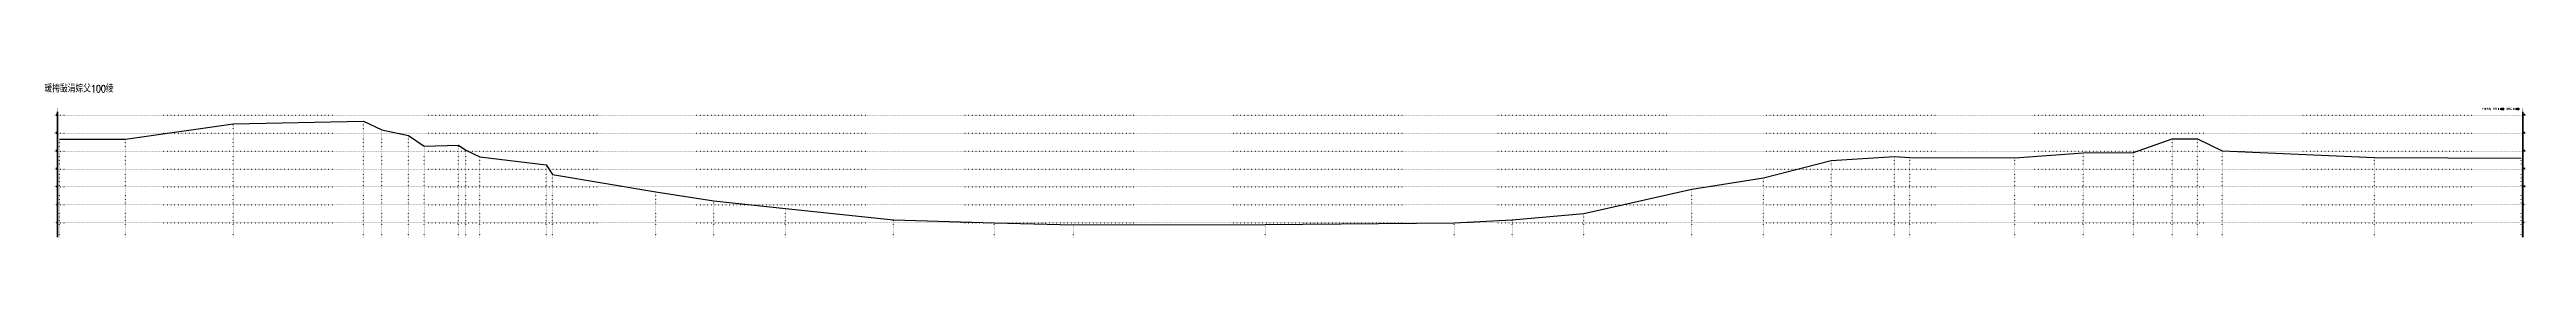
# Model space of a CAD drawing. Extents: x 391414 to 399140, y 3188456 to 3193760.
# Drawn here: x 391437 to 398326, y 3190138 to 3190565 of the extents above; entities that cross this region are included whole.
import ezdxf
from ezdxf.enums import TextEntityAlignment as Align

# ---------------------------------------------------------------- set-up
doc = ezdxf.new("R2010")
doc.units = 0
doc.linetypes.add('X4', pattern=[1.6, 0, -1.6])
for name, color, linetype in [('DLSS', 4, 'CONTINUOUS'), ('DMX', 1, 'CONTINUOUS'), ('zdm1', 2, 'CONTINUOUS'), ('ZDMT5', 3, 'CONTINUOUS')]:
    doc.layers.add(name, color=color, linetype=linetype)
doc.styles.add('HZ', font='rs.shx', dxfattribs={"width": 0.8, "bigfont": 'hztxt.shx'})

msp = doc.modelspace()

# ---------------------------------------------------------------- linework, layer by layer
at = {"layer": 'DMX', "linetype": 'Continuous', "flags": 128}
msp.add_lwpolyline([(391464.6997392006, 3190410.873179401), (391647.812772936, 3190410.873179401), (391947.0207672653, 3190453.873179401), (392309.5780908256, 3190461.073179401), (392360.9478241567, 3190436.873179401), (392435.2437263253, 3190421.773179401), (392478.8531509324, 3190391.873179401), (392573.6830557744, 3190394.373179401), (392594.1898979801, 3190380.273179401), (392633.067665739, 3190361.873179401), (392817.5120254812, 3190339.973179401), (392835.5928851632, 3190312.873179401), (393122.9721282761, 3190264.113179401), (393284.3073093977, 3190238.993179401), (393483.1737126947, 3190217.303179401), (393784.2758907463, 3190186.033179401), (394063.8098846035, 3190177.853179401), (394284.2444720954, 3190172.143179401), (394817.8594785192, 3190172.983179401), (395343.2810411606, 3190177.413179401), (395504.6162222822, 3190185.923179401), (395703.4826255798, 3190204.083179401), (396004.5848036313, 3190271.703179401), (396203.4512069284, 3190303.083179401), (396391.5944538453, 3190351.873179401), (396568.2737752192, 3190362.873179401), (396610.6580091715, 3190360.173179401), (396902.9960460488, 3190358.873179401), (397092.2295046634, 3190372.873179401), (397233.1109416764, 3190374.073179401), (397340.4135810329, 3190411.873179401), (397410.4541663199, 3190411.873179401), (397479.4200205221, 3190378.173179401), (397902.7788533197, 3190360.073179401), (398310.5979902491, 3190358.273179401)], dxfattribs=at)
at = {"layer": 'zdm1', "linetype": 'X4'}
for p, q in [((391449.6997392006, 3190477.873179401), (398325.5979902491, 3190477.873179401)), ((391449.6997392006, 3190427.873179401), (398325.5979902491, 3190427.873179401)), ((391449.6997392006, 3190377.873179401), (398325.5979902491, 3190377.873179401)), ((391449.6997392006, 3190327.873179401), (398325.5979902491, 3190327.873179401)), ((391449.6997392006, 3190277.873179401), (398325.5979902491, 3190277.873179401)), ((391449.6997392006, 3190227.873179401), (398325.5979902491, 3190227.873179401)), ((391449.6997392006, 3190177.873179401), (398325.5979902491, 3190177.873179401))]:
    msp.add_line(p, q, dxfattribs=at)
at = {"layer": 'zdm1', "linetype": 'Continuous'}
for p, q in [((391459.1997392006, 3190137.873179401), (391459.1997392006, 3190487.873179401)), ((391460.1997392006, 3190137.873179401), (391460.1997392006, 3190487.873179401)), ((398315.0979902491, 3190137.873179401), (398315.0979902491, 3190487.873179401)), ((398316.0979902491, 3190137.873179401), (398316.0979902491, 3190487.873179401))]:
    msp.add_line(p, q, dxfattribs=at)
at = {"layer": 'zdm1', "linetype": 'Continuous', "const_width": 1, "flags": 128}
for points in [[(391459.6997392006, 3190487.873179401), (391459.6997392006, 3190497.873179401)], [(391459.6997392006, 3190467.873179401), (391459.6997392006, 3190477.873179401)], [(398315.5979902491, 3190487.873179401), (398315.5979902491, 3190497.873179401)], [(398315.5979902491, 3190467.873179401), (398315.5979902491, 3190477.873179401)], [(391459.6997392006, 3190447.873179401), (391459.6997392006, 3190457.873179401)], [(391459.6997392006, 3190427.873179401), (391459.6997392006, 3190437.873179401)], [(391459.6997392006, 3190407.873179401), (391459.6997392006, 3190417.873179401)], [(391459.6997392006, 3190387.873179401), (391459.6997392006, 3190397.873179401)], [(398315.5979902491, 3190447.873179401), (398315.5979902491, 3190457.873179401)], [(398315.5979902491, 3190427.873179401), (398315.5979902491, 3190437.873179401)], [(398315.5979902491, 3190407.873179401), (398315.5979902491, 3190417.873179401)], [(398315.5979902491, 3190387.873179401), (398315.5979902491, 3190397.873179401)], [(391459.6997392006, 3190367.873179401), (391459.6997392006, 3190377.873179401)], [(391459.6997392006, 3190347.873179401), (391459.6997392006, 3190357.873179401)], [(391459.6997392006, 3190327.873179401), (391459.6997392006, 3190337.873179401)], [(398315.5979902491, 3190367.873179401), (398315.5979902491, 3190377.873179401)], [(398315.5979902491, 3190347.873179401), (398315.5979902491, 3190357.873179401)], [(398315.5979902491, 3190327.873179401), (398315.5979902491, 3190337.873179401)], [(391459.6997392006, 3190307.873179401), (391459.6997392006, 3190317.873179401)], [(391459.6997392006, 3190287.873179401), (391459.6997392006, 3190297.873179401)], [(391459.6997392006, 3190267.873179401), (391459.6997392006, 3190277.873179401)], [(391459.6997392006, 3190247.873179401), (391459.6997392006, 3190257.873179401)], [(398315.5979902491, 3190307.873179401), (398315.5979902491, 3190317.873179401)], [(398315.5979902491, 3190287.873179401), (398315.5979902491, 3190297.873179401)], [(398315.5979902491, 3190267.873179401), (398315.5979902491, 3190277.873179401)], [(398315.5979902491, 3190247.873179401), (398315.5979902491, 3190257.873179401)], [(391459.6997392006, 3190227.873179401), (391459.6997392006, 3190237.873179401)], [(391459.6997392006, 3190207.873179401), (391459.6997392006, 3190217.873179401)], [(391459.6997392006, 3190187.873179401), (391459.6997392006, 3190197.873179401)], [(398315.5979902491, 3190227.873179401), (398315.5979902491, 3190237.873179401)], [(398315.5979902491, 3190207.873179401), (398315.5979902491, 3190217.873179401)], [(398315.5979902491, 3190187.873179401), (398315.5979902491, 3190197.873179401)], [(391459.6997392006, 3190167.873179401), (391459.6997392006, 3190177.873179401)], [(391459.6997392006, 3190147.873179401), (391459.6997392006, 3190157.873179401)], [(398315.5979902491, 3190167.873179401), (398315.5979902491, 3190177.873179401)], [(398315.5979902491, 3190147.873179401), (398315.5979902491, 3190157.873179401)]]:
    msp.add_lwpolyline(points, dxfattribs=at)
at = {"layer": 'ZDMT5', "linetype": 'X4'}
for p, q in [((391464.6997392006, 3190137.873179401), (391464.6997392006, 3190410.873179401)), ((391647.812772936, 3190137.873179401), (391647.812772936, 3190410.873179401)), ((391947.0207672653, 3190137.873179401), (391947.0207672653, 3190453.873179401)), ((392309.5780908256, 3190137.873179401), (392309.5780908256, 3190461.073179401)), ((392360.9478241567, 3190137.873179401), (392360.9478241567, 3190436.873179401)), ((392435.2437263253, 3190137.873179401), (392435.2437263253, 3190421.773179401)), ((397340.4135810329, 3190137.873179401), (397340.4135810329, 3190411.873179401)), ((397410.4541663199, 3190137.873179401), (397410.4541663199, 3190411.873179401)), ((392478.8531509324, 3190137.873179401), (392478.8531509324, 3190391.873179401)), ((392573.6830557744, 3190137.873179401), (392573.6830557744, 3190394.373179401)), ((392594.1898979801, 3190137.873179401), (392594.1898979801, 3190380.273179401)), ((392633.067665739, 3190137.873179401), (392633.067665739, 3190361.873179401)), ((392817.5120254812, 3190137.873179401), (392817.5120254812, 3190339.973179401)), ((396391.5944538453, 3190137.873179401), (396391.5944538453, 3190351.873179401)), ((396568.2737752192, 3190137.873179401), (396568.2737752192, 3190362.873179401)), ((396610.6580091715, 3190137.873179401), (396610.6580091715, 3190360.173179401)), ((396902.9960460488, 3190137.873179401), (396902.9960460488, 3190358.873179401)), ((397092.2295046634, 3190137.873179401), (397092.2295046634, 3190372.873179401)), ((397233.1109416764, 3190137.873179401), (397233.1109416764, 3190374.073179401)), ((397479.4200205221, 3190137.873179401), (397479.4200205221, 3190378.173179401)), ((397902.7788533197, 3190137.873179401), (397902.7788533197, 3190360.073179401)), ((398310.5979902491, 3190137.873179401), (398310.5979902491, 3190358.273179401)), ((392835.5928851632, 3190137.873179401), (392835.5928851632, 3190312.873179401)), ((393122.9721282761, 3190137.873179401), (393122.9721282761, 3190264.113179401)), ((396004.5848036313, 3190137.873179401), (396004.5848036313, 3190271.703179401)), ((396203.4512069284, 3190137.873179401), (396203.4512069284, 3190303.083179401)), ((393284.3073093977, 3190137.873179401), (393284.3073093977, 3190238.993179401)), ((393483.1737126947, 3190137.873179401), (393483.1737126947, 3190217.303179401)), ((395703.4826255798, 3190137.873179401), (395703.4826255798, 3190204.083179401)), ((393784.2758907463, 3190137.873179401), (393784.2758907463, 3190186.033179401)), ((394063.8098846035, 3190137.873179401), (394063.8098846035, 3190177.853179401)), ((394284.2444720954, 3190137.873179401), (394284.2444720954, 3190172.143179401)), ((394817.8594785192, 3190137.873179401), (394817.8594785192, 3190172.983179401)), ((395343.2810411606, 3190137.873179401), (395343.2810411606, 3190177.413179401)), ((395504.6162222822, 3190137.873179401), (395504.6162222822, 3190185.923179401))]:
    msp.add_line(p, q, dxfattribs=at)

# ---------------------------------------------------------------- texts
at = {"layer": 'DLSS', "linetype": 'Continuous', "style": 'HZ', "width": 0.8}
msp.add_text('瑗挎敮涓婃父100绫', height=20, dxfattribs=at).set_placement((391518.5594081311, 3190554.355291379), align=Align.MIDDLE)
at = {"layer": 'zdm1', "linetype": 'Continuous', "style": 'HZ', "width": 0.8}
for s, p in [('30', (391458.6997392006, 3190477.873179401)), ('25', (391458.6997392006, 3190427.873179401)), ('20', (391458.6997392006, 3190377.873179401)), ('15', (391458.6997392006, 3190327.873179401)), ('10', (391458.6997392006, 3190277.873179401)), ('5', (391458.6997392006, 3190227.873179401)), ('0', (391458.6997392006, 3190177.873179401))]:
    msp.add_text(s, height=3, dxfattribs=at).set_placement(p, align=Align.RIGHT)
for s, p in [('30', (398316.5979902491, 3190477.873179401)), ('25', (398316.5979902491, 3190427.873179401)), ('20', (398316.5979902491, 3190377.873179401)), ('15', (398316.5979902491, 3190327.873179401)), ('10', (398316.5979902491, 3190277.873179401)), ('5', (398316.5979902491, 3190227.873179401)), ('0', (398316.5979902491, 3190177.873179401))]:
    msp.add_text(s, height=3, dxfattribs=at).set_placement(p)
at = {"layer": 'ZDMT5', "linetype": 'Continuous', "style": 'HZ', "width": 0.8}
msp.add_text('姣斾緥灏:  妯鍚 1:100  绾靛悜 1:100', height=5, dxfattribs=at).set_placement((398305.5979902491, 3190492.873179401), align=Align.RIGHT)

doc.saveas('drawing.dxf')
